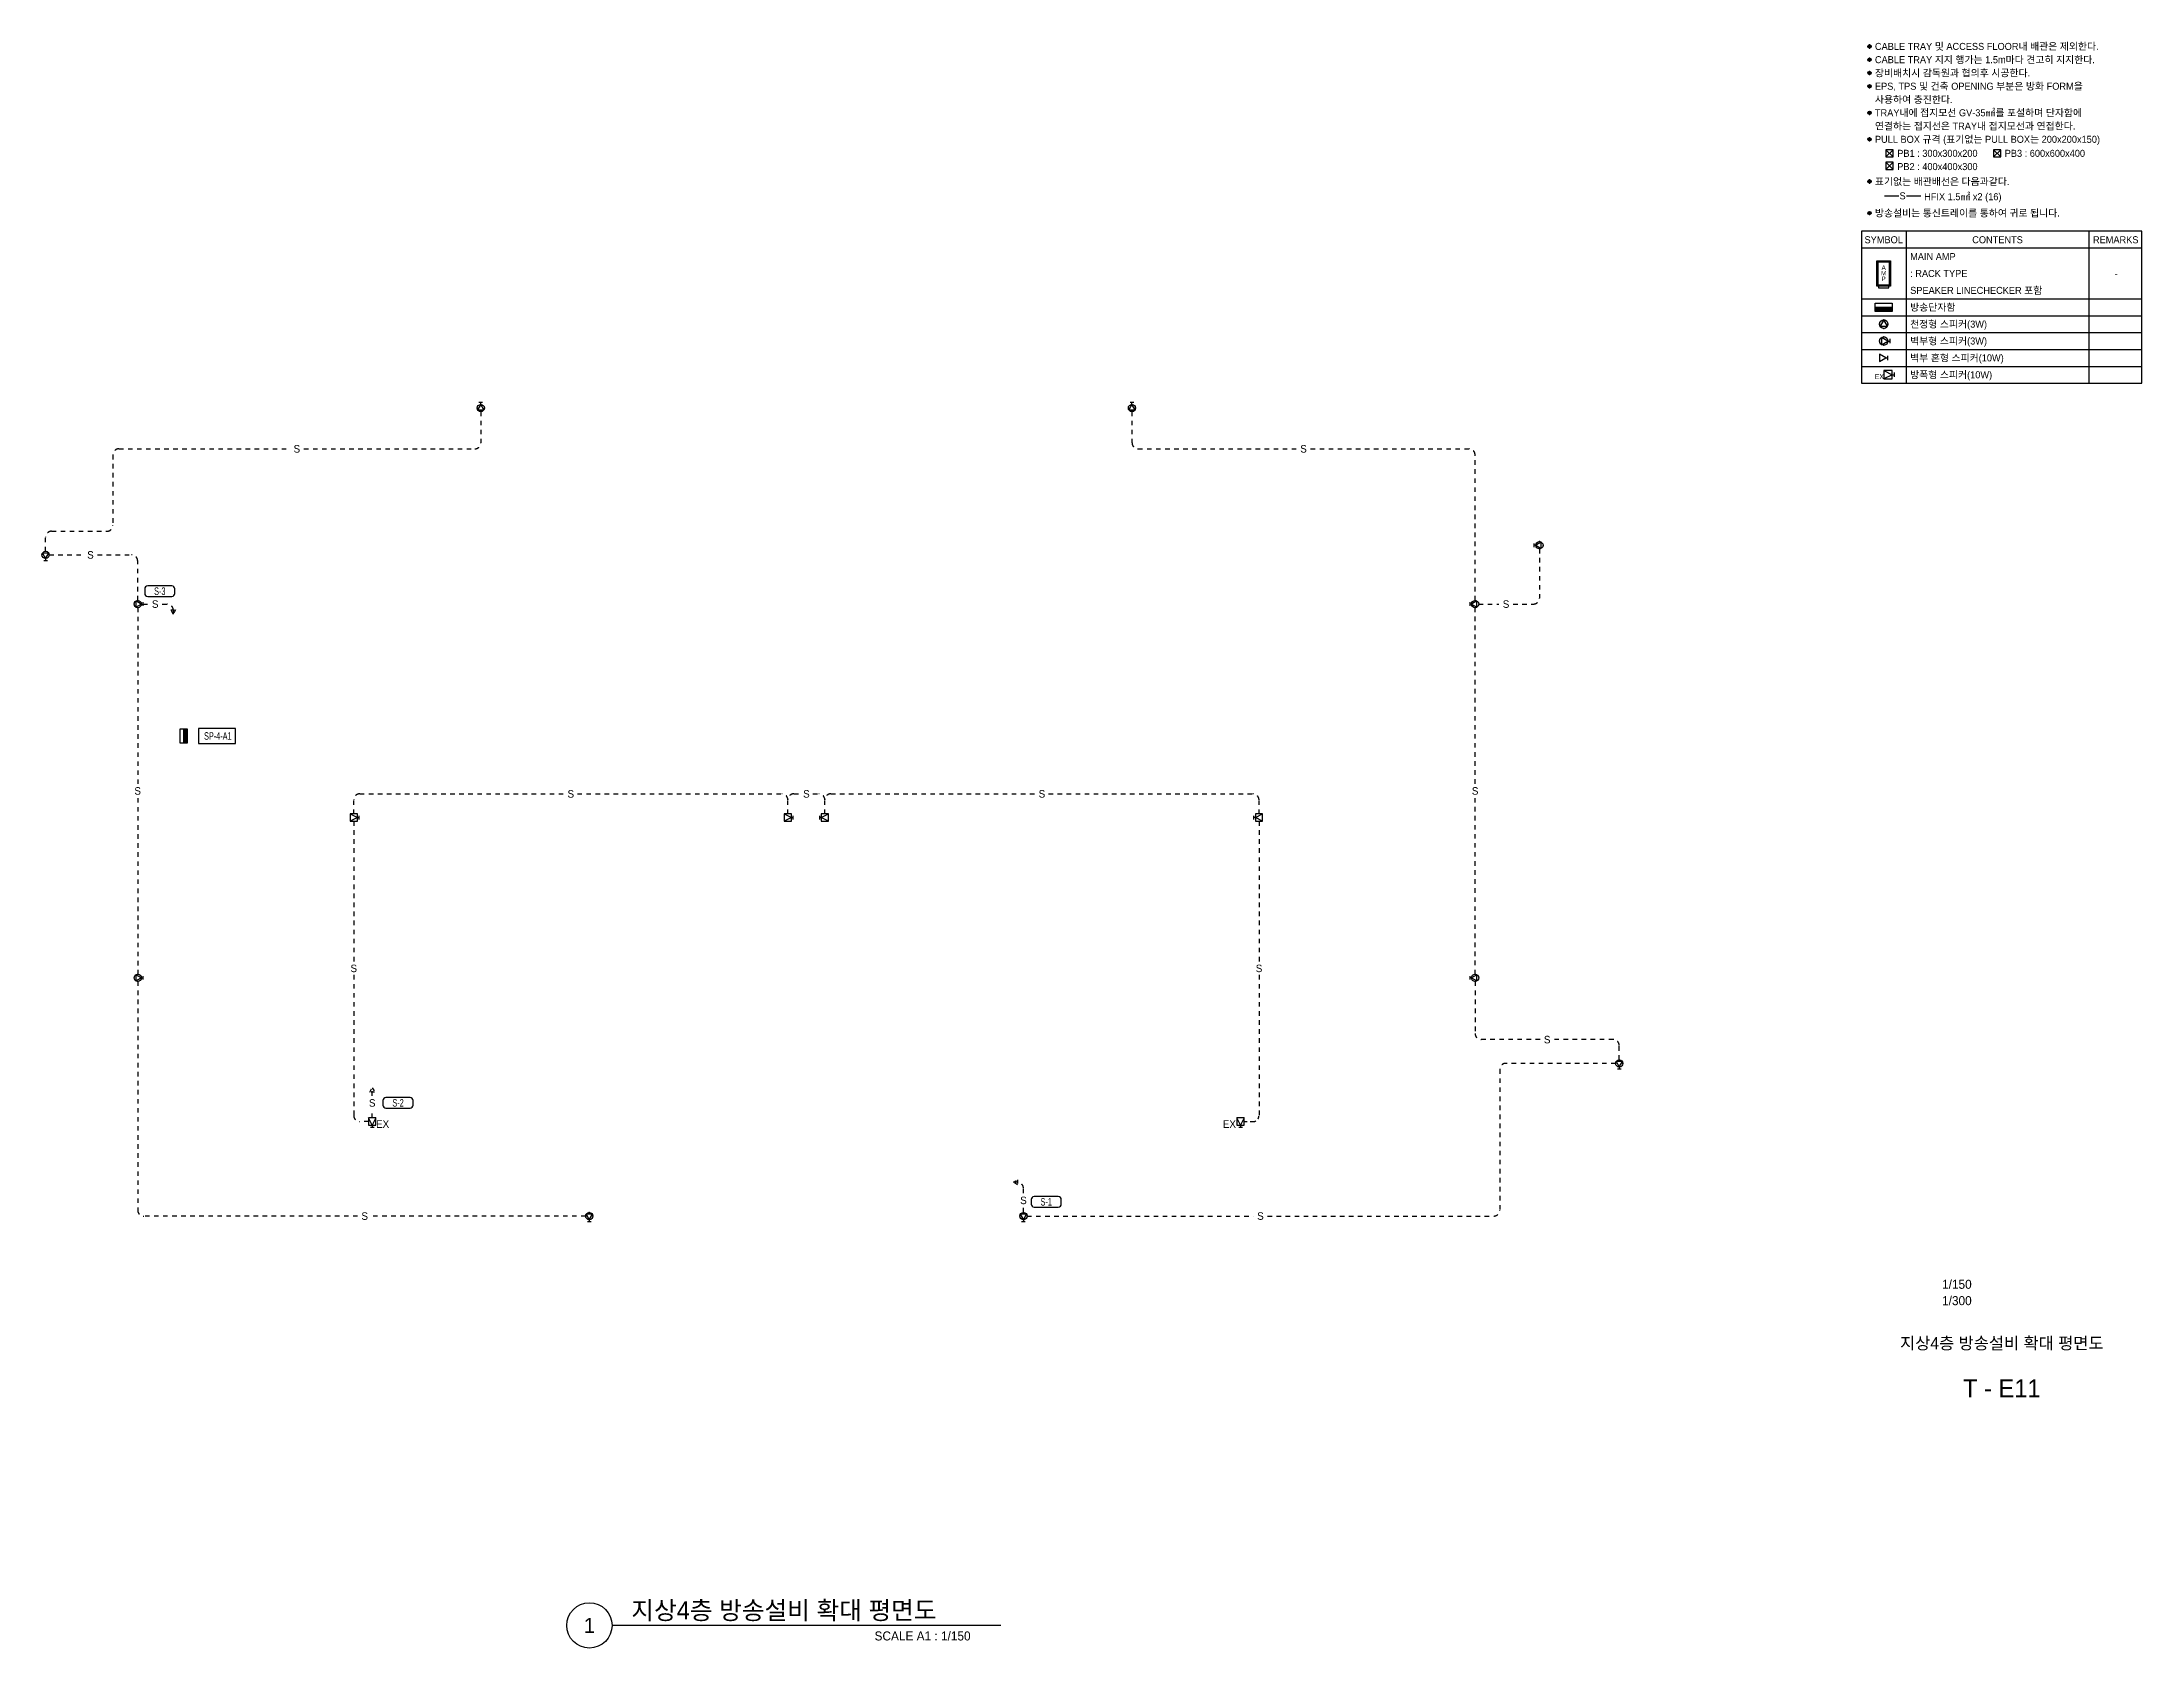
# Model space of a CAD drawing. Header units: millimetres. Extents: x 93478 to 502050, y -351975 to 881490.
# Drawn here: x 271420 to 375900, y 360825 to 440745 of the extents above; entities that cross this region are included whole.
import ezdxf
from ezdxf.enums import TextEntityAlignment as Align

# ---------------------------------------------------------------- set-up
doc = ezdxf.new("R2010")
doc.units = ezdxf.units.MM
doc.header["$LTSCALE"] = 150
doc.set_wipeout_variables(frame=1)
doc.linetypes.add('D1', pattern=[3, 1, -1, 1])
for name, color, linetype in [('------30 Public Address Terminal Board', 3, 'Continuous'), ('------31 Speaker', 3, 'Continuous'), ('-----20 General Symbol', 3, 'Continuous'), ('-----21 Embeded Wire in Ceiling or Wall', 4, 'Continuous'), ('-----23 Concealed or Exposed Wire', 4, 'D1'), ('-----29 Cable Schedule', 1, 'Continuous'), ('-----30 Text', 2, 'Continuous'), ('-----41 Drawing Title', 2, 'Continuous'), ('-----42 Drawing Number', 2, 'Continuous'), ('-----43 Drawing Scale', 3, 'Continuous')]:
    doc.layers.add(name, color=color, linetype=linetype)
doc.styles.add('ELEC', font='')
doc.styles.get('ELEC').set_extended_font_data('Dotum')

msp = doc.modelspace()

# ---------------------------------------------------------------- texts
at = {"layer": '------30 Public Address Terminal Board', "style": 'ELEC', "width": 0.7}
msp.add_text('SP-4-A1', height=375, dxfattribs=at).set_placement((280168, 406210), align=Align.MIDDLE_CENTER)
at = {"layer": '------31 Speaker', "style": 'ELEC'}
for p in [(288366, 386897), (330496, 386897)]:
    msp.add_text('EX', height=375, dxfattribs=at).set_placement(p, align=Align.MIDDLE_CENTER)
at = {"layer": '-----23 Concealed or Exposed Wire', "ltscale": 1.5, "style": 'ELEC'}
for p in [(284100, 420500), (334185, 420500), (273830, 415220), (277050, 412775), (344260, 412775), (276180, 403475), (297730, 403330), (309450, 403330), (321170, 403330), (342720, 403475), (286930, 394645), (331970, 394645), (346306, 391100), (287850, 387950), (287475, 382320), (320250, 383100), (332040, 382320)]:
    msp.add_text('S', height=375, dxfattribs=at).set_placement(p, align=Align.MIDDLE_CENTER)
at = {"layer": '-----41 Drawing Title', "style": 'ELEC'}
msp.add_text('지상4층 방송설비 확대 평면도', height=600, dxfattribs=at).set_placement((368925, 375995), align=Align.MIDDLE_CENTER)
at = {"layer": '-----41 Drawing Title', "color": 2, "style": 'ELEC'}
msp.add_text('지상4층 방송설비 확대 평면도', height=900, dxfattribs=at).set_placement((300739, 362250))
at = {"layer": '-----41 Drawing Title', "color": 7, "style": 'ELEC'}
msp.add_text('1', height=750, dxfattribs=at).set_placement((298655, 361950), align=Align.MIDDLE)
at = {"layer": '-----41 Drawing Title', "style": 'ELEC'}
msp.add_text('SCALE A1 : 1/150', height=450, dxfattribs=at).set_placement((317620, 361200), align=Align.RIGHT)
at = {"layer": '-----42 Drawing Number', "style": 'ELEC'}
msp.add_text('T - E11', height=900, dxfattribs=at).set_placement((368925, 373745), align=Align.MIDDLE_CENTER)
at = {"layer": '-----43 Drawing Scale', "style": 'ELEC'}
for s, p in [('1/150', (366690, 378925)), ('1/300', (366690, 378110))]:
    msp.add_text(s, height=450, dxfattribs=at).set_placement(p, align=Align.MIDDLE_CENTER)
at = {"linetype": 'Continuous', "style": 'ELEC', "width": 0.7}
for s, p in [('S-3', (277281, 413416)), ('S-2', (289134, 387955)), ('S-1', (321382, 383030))]:
    msp.add_text(s, height=375, dxfattribs=at).set_placement(p, align=Align.MIDDLE)

# ---------------------------------------------------------------- blocks, each defined once
blk = doc.blocks.new('I02')
for p, q in [((-75, 0), (0, 0)), ((0, -75), (0, 75))]:
    blk.add_line(p, q)
blk.add_lwpolyline([(-300, -130), (-75, 0), (-300, 130)], close=True)
at = {"linetype": 'Continuous'}
blk.add_circle((-225, 0), 150, dxfattribs=at)
for p in [(-225, 150), (-375, 0), (-225, -150), (-75, 0)]:
    blk.add_point(p)
blk = doc.blocks.new('I05')
blk.add_hatch(color=256).paths.add_polyline_path([(300, 150), (-300, 150), (-300, 0), (300, 0)])
blk.add_line((-300, 150), (300, 150))
blk.add_lwpolyline([(-300, 0), (-300, 300), (300, 300), (300, 0)], close=True)
blk = doc.blocks.new('I04')
for p, q in [((-375, 150), (-75, 0)), ((-75, 0), (-375, -150)), ((-75, 0), (0, 0)), ((0, -75), (0, 75))]:
    blk.add_line(p, q)
blk.add_lwpolyline([(-375, -150), (-75, -150), (-75, 150), (-375, 150)], close=True)
blk = doc.blocks.new('O07')
blk.add_lwpolyline([(0, -100), (173, 0), (0, 100)], close=True)
blk = doc.blocks.new('E01-1')
blk.add_lwpolyline([(130, -75), (0, 150), (-130, -75)], close=True)
at = {"linetype": 'Continuous'}
blk.add_circle((0, 0), 150, dxfattribs=at)
for p in [(-150, 0), (0, 150), (150, 0), (0, -150)]:
    blk.add_point(p)
blk = doc.blocks.new('I03')
for p, q in [((-75, 0), (0, 0)), ((0, -75), (0, 75))]:
    blk.add_line(p, q)
blk.add_lwpolyline([(-75, 0), (-300, 130), (-300, -130)], close=True)
blk = doc.blocks.new('I12')
for points in [[(300, 75), (-300, 75), (-300, 1200), (300, 1200)], [(225, 75), (-225, 75), (-225, 0), (225, 0)]]:
    blk.add_lwpolyline(points, close=True)
at = {"color": 1}
blk.add_lwpolyline([(-250, 1150), (250, 1150), (250, 125), (-250, 125)], close=True, dxfattribs=at)
at = {"style": 'ELEC'}
for s, p in [('A', (0, 900)), ('M', (0, 650)), ('P', (0, 400))]:
    blk.add_text(s, height=200, dxfattribs=at).set_placement(p, align=Align.MIDDLE)
blk = doc.blocks.new('A$C9b6ca0ab')
at = {"layer": '-----30 Text'}
h = blk.add_hatch(color=256, dxfattribs=at)
edge = h.paths.add_edge_path()
edge.add_arc((-32211, -9950), 160, 0, 360)
h = blk.add_hatch(color=256, dxfattribs=at)
edge = h.paths.add_edge_path()
edge.add_arc((-32211, -11271), 160, 0, 360)
h = blk.add_hatch(color=256, dxfattribs=at)
edge = h.paths.add_edge_path()
edge.add_arc((-32211, -12592), 160, 0, 360)
h = blk.add_hatch(color=256, dxfattribs=at)
edge = h.paths.add_edge_path()
edge.add_arc((-32211, -13913), 160, 0, 360)
h = blk.add_hatch(color=256, dxfattribs=at)
edge = h.paths.add_edge_path()
edge.add_arc((-32211, -16555), 160, 0, 360)
h = blk.add_hatch(color=256, dxfattribs=at)
edge = h.paths.add_edge_path()
edge.add_arc((-32211, -19196), 160, 0, 360)
h = blk.add_hatch(color=256, dxfattribs=at)
edge = h.paths.add_edge_path()
edge.add_arc((-32211, -23392), 160, 0, 360)
h = blk.add_hatch(color=256, dxfattribs=at)
edge = h.paths.add_edge_path()
edge.add_arc((-32211, -26534), 160, 0, 360)
at = {"layer": '-----20 General Symbol'}
for p, q in [((-29852, -20955), (-30580, -20227)), ((-29852, -20227), (-30580, -20955)), ((-19157, -20955), (-19885, -20227)), ((-19157, -20227), (-19885, -20955)), ((-29852, -22202), (-30580, -21474)), ((-29852, -21474), (-30580, -22202))]:
    blk.add_line(p, q, dxfattribs=at)
for points in [[(-30580, -20227), (-30580, -20955), (-29852, -20955), (-29852, -20227)], [(-19885, -20227), (-19885, -20955), (-19157, -20955), (-19157, -20227)], [(-30580, -21474), (-30580, -22202), (-29852, -22202), (-29852, -21474)]]:
    blk.add_lwpolyline(points, close=True, dxfattribs=at)
at = {"layer": '-----21 Embeded Wire in Ceiling or Wall'}
for p, q in [((-30734, -24820, 0), (-29310, -24820, 0)), ((-28528, -24820, 0), (-27115, -24820, 0))]:
    blk.add_line(p, q, dxfattribs=at)
at = {"layer": '-----30 Text'}
for centre in [(-32211, -9950), (-32211, -11271), (-32211, -12592), (-32211, -13913), (-32211, -16555), (-32211, -19196), (-32211, -23392, 0), (-32211, -26534, 0)]:
    blk.add_circle(centre, 160, dxfattribs=at)
for p in [(-32371, -9950), (-32211, -9790), (-32211, -10110), (-32051, -9950), (-32371, -11271), (-32211, -11111), (-32211, -11431), (-32211, -12432), (-32051, -11271), (-32371, -12592), (-32371, -13913), (-32211, -12752), (-32211, -14073), (-32051, -12592), (-32051, -13913), (-32371, -16555), (-32211, -16714), (-32051, -16555), (-32371, -19196), (-32211, -19037), (-32211, -19356), (-32051, -19196), (-32371, -23392, 0), (-32211, -23232, 0), (-32211, -23552, 0), (-32051, -23392, 0), (-32371, -26534, 0), (-32211, -26694, 0), (-32051, -26534, 0)]:
    blk.add_point(p, dxfattribs=at)
at = {"layer": '-----21 Embeded Wire in Ceiling or Wall', "style": 'ELEC'}
blk.add_text('S', height=700, dxfattribs=at).set_placement((-28925, -24820, 0), align=Align.MIDDLE_CENTER)
at = {"layer": '-----30 Text', "style": 'ELEC'}
for s, p in [('CABLE TRAY 및 ACCESS FLOOR내 배관은 제외한다.', (-31675, -9950)), ('장비배치시 감독원과 협의후 시공한다.', (-31675, -12592)), ('CABLE TRAY 지지 행가는 1.5m마다 견고히 지지한다.', (-31675, -11271)), ('EPS, TPS 및 건축 OPENING 부분은 방화 FORM을', (-31675, -13913)), ('TRAY내에 접지모선 GV-35㎟를 포설하며 단자함에', (-31675, -16555)), ('사용하여 충진한다.', (-31675, -15234)), ('연결하는 접지선은 TRAY내 접지모선과 연접한다.', (-31675, -17876)), ('PULL BOX 규격 (표기없는 PULL BOX는 200x200x150)', (-31675, -19196)), ('PB1 : 300x300x200', (-29455, -20591)), ('PB3 : 600x600x400', (-18761, -20591)), ('표기없는 배관배선은 다음과같다.', (-31675, -23392, 0)), ('PB2 : 400x400x300', (-29455, -21912)), ('HFIX 1.5㎟ x2 (16)', (-26777, -24907, 0)), ('방송설비는 통신트레이를 통하여 귀로 됩니다.', (-31675, -26534, 0))]:
    blk.add_text(s, height=700, dxfattribs=at).set_placement(p, align=Align.MIDDLE_LEFT)
at = {"color": 3}
blk.add_wipeout([(-5100, -28351), (-33000, -28351), (-33000, -43471), (-5100, -43471)], dxfattribs=at).dxf.layer = '-----29 Cable Schedule'
at = {"layer": '-----29 Cable Schedule'}
for p, q in [((-28569, -28351), (-28569, -30031)), ((-10380, -28351), (-10380, -30031)), ((-28569, -30031), (-28569, -43471)), ((-10380, -30031), (-10380, -43471)), ((-33000, -35071), (-5100, -35071)), ((-33000, -36751), (-5100, -36751)), ((-33000, -38431), (-5100, -38431)), ((-33000, -40111), (-5100, -40111)), ((-33000, -41791), (-5100, -41791))]:
    blk.add_line(p, q, dxfattribs=at)
at = {"layer": '-----29 Cable Schedule', "color": 3}
blk.add_line((-5100, -30031), (-33000, -30031), dxfattribs=at)
blk.add_lwpolyline([(-5100, -28351), (-33000, -28351), (-33000, -43471), (-5100, -43471)], close=True, dxfattribs=at)
at = {"layer": '------30 Public Address Terminal Board'}
for name, p, xscale, yscale, zscale in [('I12', (-30802, -33979), 2.240000000000387, 2.240000000000387, 2.240000000000387), ('I05', (-30802, -36331), 2.8, 2.8, 2.8)]:
    blk.add_blockref(name, p, dxfattribs=dict(at, xscale=xscale, yscale=yscale, zscale=zscale))
at = {"layer": '------31 Speaker', "xscale": 2.8, "yscale": 2.8, "zscale": 2.8}
for name, p in [('E01-1', (-30802, -37591)), ('I03', (-30382, -40951)), ('I04', (-29734, -42631))]:
    blk.add_blockref(name, p, dxfattribs=at)
at = {"layer": '-----20 General Symbol', "xscale": 2.8, "yscale": 2.8, "zscale": 2.8}
blk.add_blockref('I02', (-30172, -39271), dxfattribs=at)
at = {"layer": '------31 Speaker', "style": 'ELEC'}
blk.add_text('EX', height=500, dxfattribs=at).set_placement((-31699, -42811), align=Align.MIDDLE_LEFT)
at = {"layer": '-----29 Cable Schedule', "color": 2, "style": 'ELEC'}
for s, p in [('SYMBOL', (-30802, -29191)), ('CONTENTS', (-19474, -29191)), ('REMARKS', (-7716, -29191))]:
    blk.add_text(s, height=700, dxfattribs=at).set_placement(p, align=Align.MIDDLE)
at = {"layer": '-----30 Text', "style": 'ELEC'}
for s, p in [('MAIN AMP', (-28168, -30871)), (': RACK TYPE', (-28168, -32551)), ('-', (-7813, -32551)), ('SPEAKER LINECHECKER 포함 ', (-28168, -34231)), ('방송단자함', (-28168, -35911)), ('천정형 스피커(3W)', (-28168, -37591)), ('벽부형 스피커(3W)', (-28168, -39271)), ('벽부 혼형 스피커(10W)', (-28168, -40951)), ('방폭형 스피커(10W)', (-28168, -42631))]:
    blk.add_text(s, height=700, dxfattribs=at).set_placement(p, align=Align.MIDDLE_LEFT)

# ---------------------------------------------------------------- linework, layer by layer
at = {"layer": '------30 Public Address Terminal Board', "color": 1, "elevation": 0}
msp.add_lwpolyline([(279211, 406585), (279211, 405835), (281050, 405835), (281050, 406585)], close=True, dxfattribs=at)
at = {"layer": '-----23 Concealed or Exposed Wire', "ltscale": 1.5}
for p, q in [((293250, 422350), (293250, 420800)), ((325650, 422350), (325650, 420800)), ((274950, 420200), (274950, 416700)), ((275250, 420500), (283746, 420500)), ((284454, 420500), (292950, 420500)), ((325950, 420500), (333831, 420500)), ((334539, 420500), (342420, 420500)), ((342720, 412955), (342720, 420200)), ((271600, 415400), (271600, 416100)), ((271900, 416400), (274650, 416400)), ((271780, 415220), (273476, 415220)), ((274184, 415220), (275880, 415220)), ((276180, 412955), (276180, 414920)), ((345920, 415520), (345920, 413075)), ((276450, 412775), (276696, 412775)), ((277404, 412775), (277650, 412775)), ((342900, 412775), (343906, 412775)), ((344614, 412775), (345620, 412775)), ((276180, 412595), (276180, 403829)), ((277950, 412475), (277950, 412275)), ((342720, 403829), (342720, 412595)), ((287230, 403330), (297401, 403330)), ((298059, 403330), (308230, 403330)), ((308830, 403330), (309121, 403330)), ((309779, 403330), (310070, 403330)), ((310670, 403330), (320841, 403330)), ((321499, 403330), (331670, 403330)), ((276180, 403121), (276180, 394355)), ((286930, 402330), (286930, 403030)), ((308530, 402330), (308530, 403030)), ((308530, 402330), (308530, 403030)), ((310370, 402330), (310370, 403030)), ((310370, 402330), (310370, 403030)), ((331970, 402330), (331970, 403030)), ((342720, 394355), (342720, 403121)), ((286930, 401970), (286930, 394974)), ((331970, 401970), (331970, 394974)), ((276180, 393995), (276180, 382620)), ((286930, 394316), (286930, 387320)), ((331970, 394316), (331970, 387320)), ((342720, 393995), (342720, 391400)), ((345952, 391100), (343020, 391100)), ((349593, 391100), (346660, 391100)), ((349893, 390100), (349893, 390800)), ((349713, 389920), (344250, 389920)), ((287850, 388304), (287850, 388700)), ((343950, 389620), (343950, 382620)), ((287670, 387020), (287230, 387020)), ((287850, 387200), (287850, 387596)), ((319950, 384000), (319750, 384000)), ((320250, 383454), (320250, 383700)), ((320250, 382500), (320250, 382746)), ((287121, 382320), (276480, 382320)), ((298470, 382320), (287829, 382320)), ((320430, 382320), (331686, 382320)), ((332394, 382320), (343650, 382320))]:
    msp.add_line(p, q, dxfattribs=at)
at = {"layer": '-----23 Concealed or Exposed Wire'}
msp.add_line((331230, 387020), (331670, 387020), dxfattribs=at)
at = {"layer": '-----23 Concealed or Exposed Wire', "ltscale": 1.5}
for centre, start, end in [((275250, 420200), 90, 180), ((292950, 420800), 270, 0), ((325950, 420800), 180, 270), ((342420, 420200), 0, 90), ((271900, 416100), 90, 180), ((274650, 416700), 270, 0), ((275880, 414920), 0, 90), ((277650, 412475), 0, 90), ((345620, 413075), 270, 0), ((287230, 403030), 90, 180), ((308230, 403030), 0, 90), ((308830, 403030), 90, 180), ((310070, 403030), 0, 90), ((310670, 403030), 90, 180), ((331670, 403030), 0, 90), ((343020, 391400), 180, 270), ((349593, 390800), 0, 90), ((344250, 389620), 90, 180), ((287230, 387320), 180, 270), ((319950, 383700), 0, 90), ((276480, 382620), 180, 270), ((343650, 382620), 270, 0)]:
    msp.add_arc(centre, 300, start, end, dxfattribs=at)
at = {"layer": '-----23 Concealed or Exposed Wire'}
msp.add_arc((331670, 387320), 300, 270, 0, dxfattribs=at)
at = {"layer": '-----41 Drawing Title', "color": 7}
msp.add_line((319120, 361950), (299780, 361950), dxfattribs=at)
msp.add_circle((298655, 361950), 1125, dxfattribs=at)
at = {"color": 1, "linetype": 'Continuous', "elevation": 0}
for points in [[(276531, 413303, 0.4142136), (276681, 413153), (277881, 413153, 0.4142136), (278031, 413303), (278031, 413528, 0.4142136), (277881, 413678), (276681, 413678, 0.4142136), (276531, 413528)], [(288384, 387843, 0.4142136), (288534, 387693), (289734, 387693, 0.4142136), (289884, 387843), (289884, 388068, 0.4142136), (289734, 388218), (288534, 388218, 0.4142136), (288384, 388068)], [(320632, 382917, 0.4142136), (320782, 382767), (321982, 382767, 0.4142136), (322132, 382917), (322132, 383142, 0.4142136), (321982, 383292), (320782, 383292, 0.4142136), (320632, 383142)]]:
    msp.add_lwpolyline(points, format="xyb", close=True, dxfattribs=at)

# ---------------------------------------------------------------- block references
at = {"layer": '------30 Public Address Terminal Board', "xscale": 1.2, "yscale": 1.2, "zscale": 1.2, "rotation": 90}
msp.add_blockref('I05', (278650, 406210), dxfattribs=at)
at = {"layer": '------31 Speaker', "xscale": 1.2, "yscale": 1.2, "zscale": 1.2}
for name, p, rotation in [('I02', (293250, 422800), 90), ('I02', (325650, 422800), 90), ('I02', (345650, 415700), 180), ('I02', (271600, 414950), 270), ('I02', (342450, 412775), 180), ('I04', (310100, 402150), 180), ('I04', (331700, 402150), 180), ('I02', (342450, 394175), 180), ('I02', (349893, 389650), 270), ('I04', (287850, 386750), 269.9999999999999), ('I04', (331050, 386750), 269.9999999999999), ('I02', (298650, 382050), 270), ('I02', (320250, 382050), 270)]:
    msp.add_blockref(name, p, dxfattribs=dict(at, rotation=rotation))
for name, p in [('I02', (276450, 412775)), ('I04', (287200, 402150)), ('I04', (308800, 402150)), ('I02', (276450, 394175))]:
    msp.add_blockref(name, p, dxfattribs=at)
at = {"layer": '-----23 Concealed or Exposed Wire', "ltscale": 1.5, "xscale": -1.2, "yscale": 1.2, "zscale": 1.2}
for p, rotation in [((277950, 412483), 90), ((287850, 388492), 270)]:
    msp.add_blockref('O07', p, dxfattribs=dict(at, rotation=rotation))
msp.add_blockref('O07', (319958, 384000), dxfattribs=at)
at = {"layer": '-----29 Cable Schedule', "xscale": 0.5, "yscale": 0.5, "zscale": 0.5}
msp.add_blockref('A$C9b6ca0ab', (378450, 445500), dxfattribs=at)

msp.set_redraw_order([(e.dxf.handle, doc.entitydb.next_handle()) for e in msp.query("TEXT MTEXT ATTDEF DIMENSION ARC_DIMENSION")])  # texts and dimensions are drawn at this point

doc.saveas('drawing.dxf')
